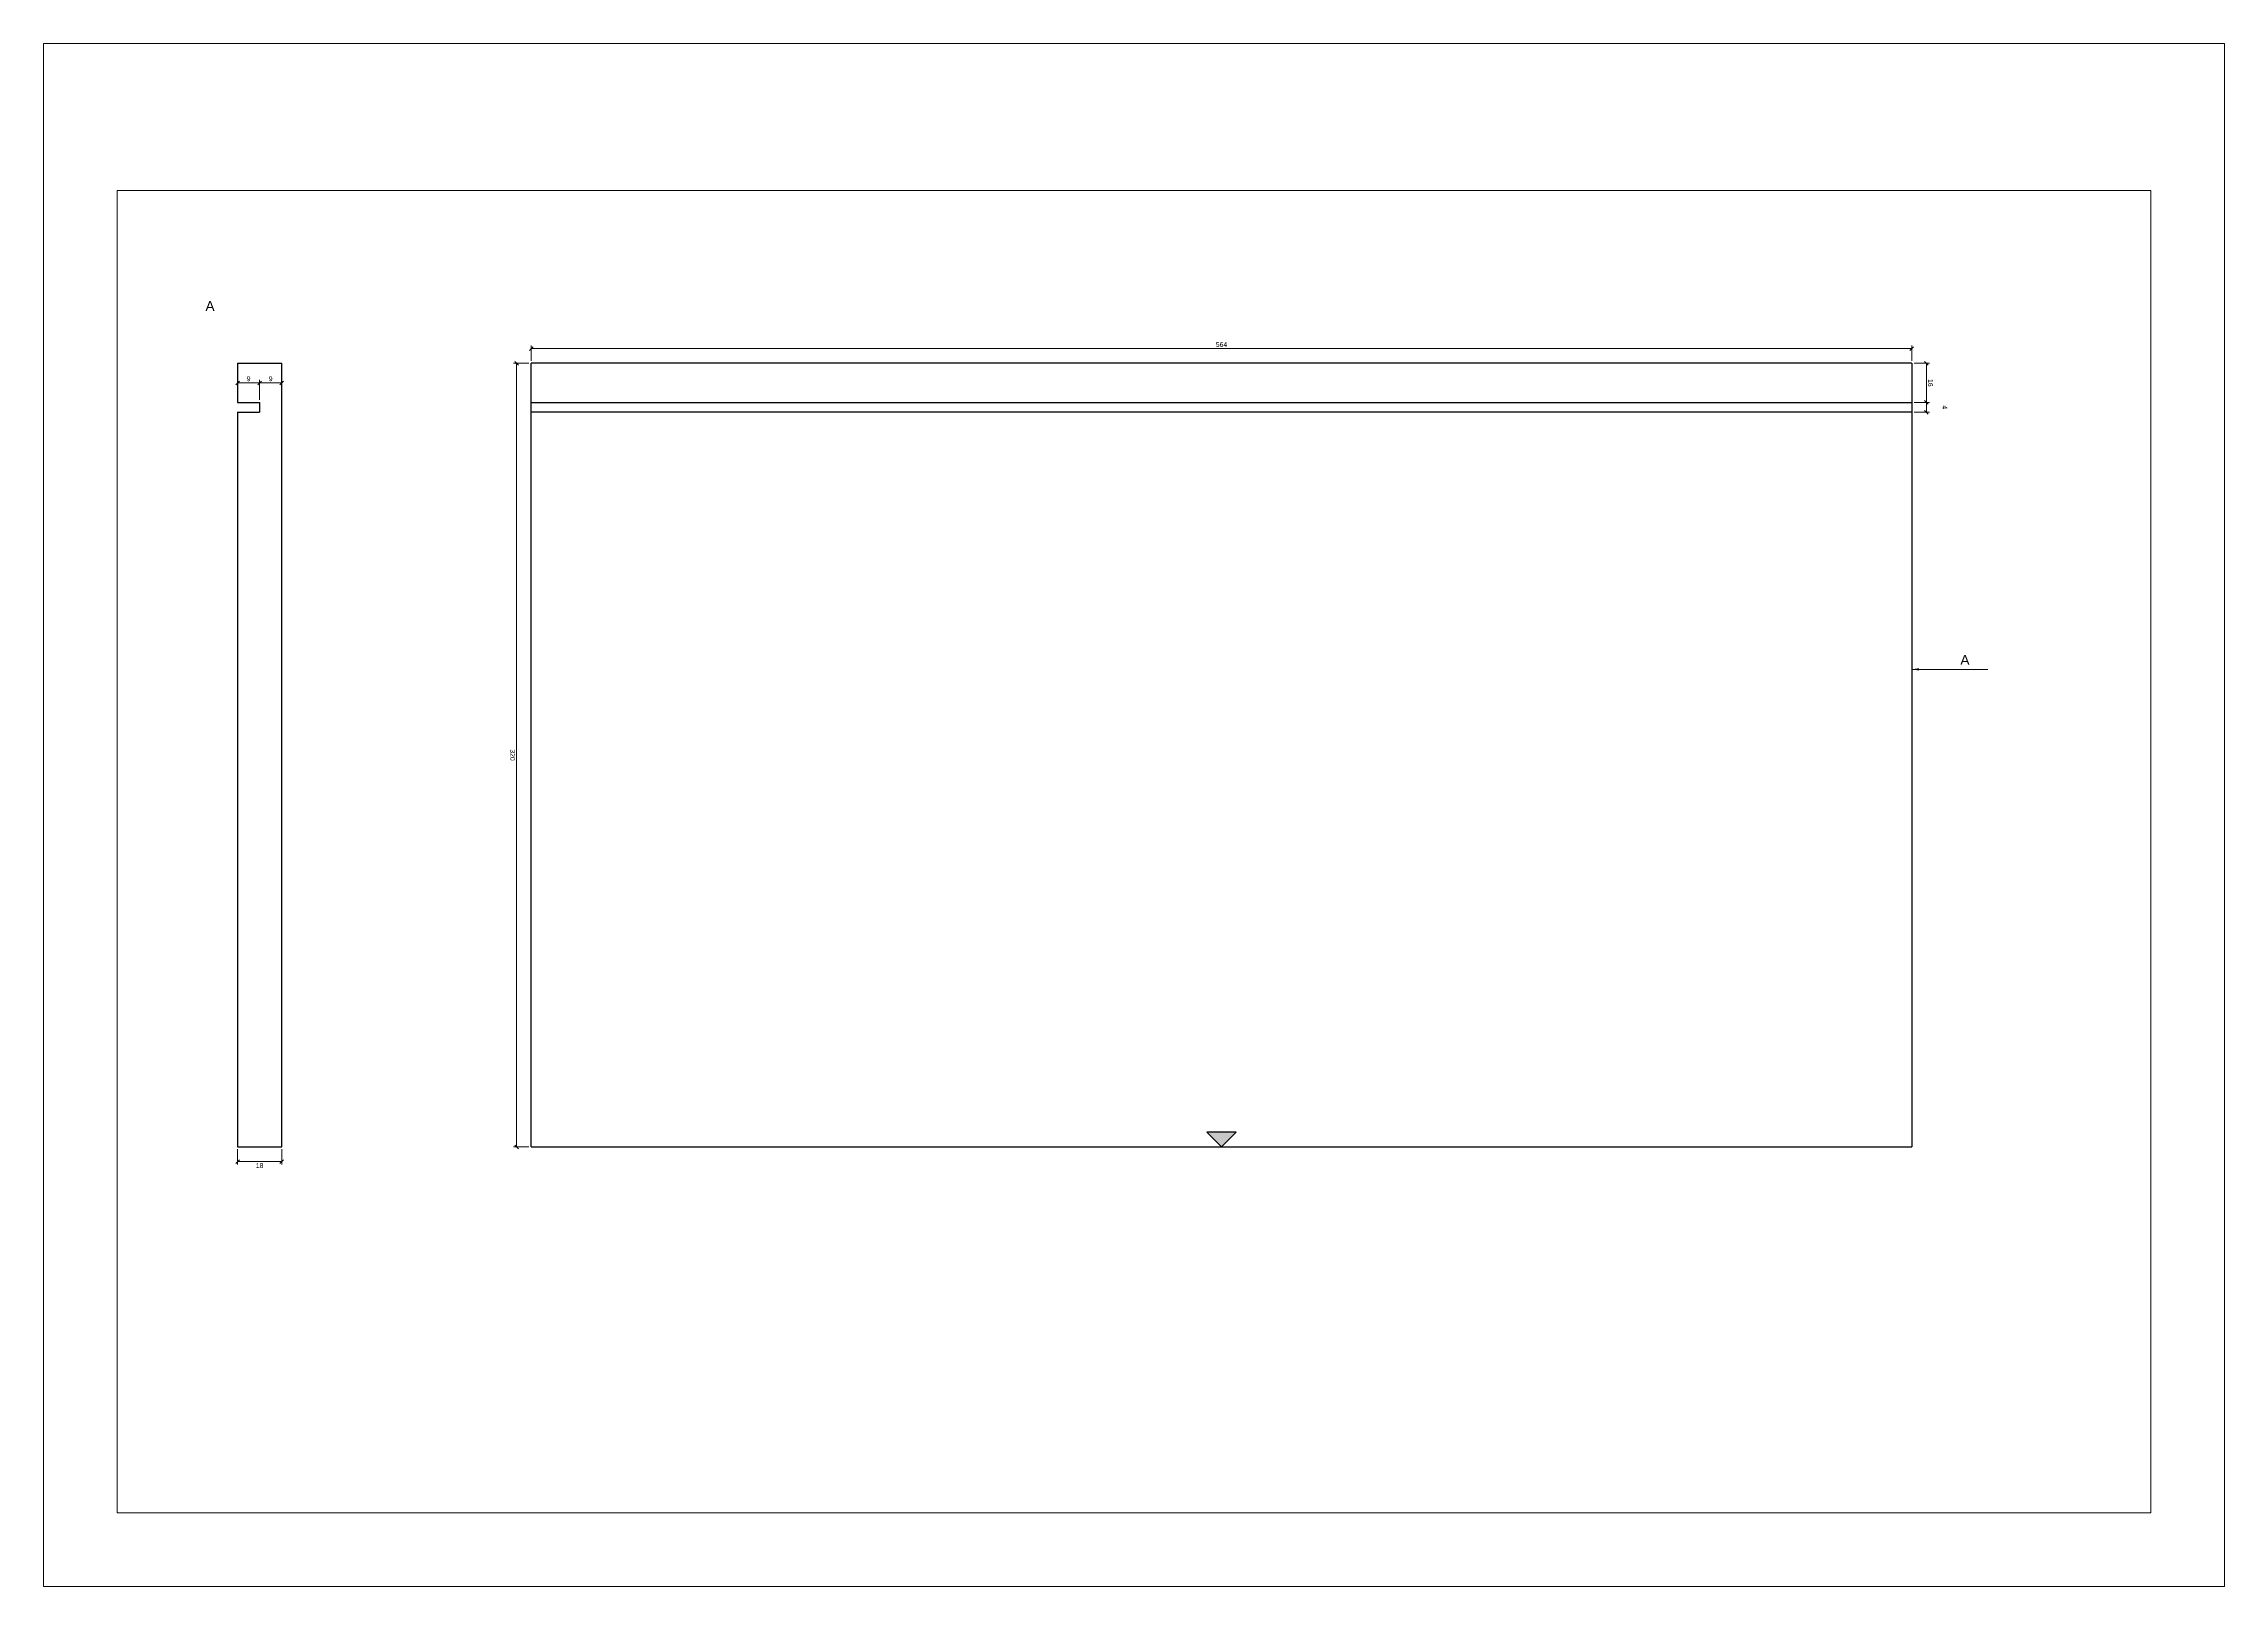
# Paper-space layout 'Cabinet base' of a CAD drawing. Header units: millimetres. Extents: x -2 to 889, y -2 to 628.
import ezdxf

# ---------------------------------------------------------------- set-up
doc = ezdxf.new("R2010")
doc.units = ezdxf.units.MM
doc.layers.get('0').update_dxf_attribs({"true_color": 0xc2c2ced6})
doc.layers.add('New project_New cabinet_Cabinet base_View from above', color=1, linetype='Continuous', true_color=0xc2ff0000)
doc.layers.add('New project_New cabinet_Cabinet base_View from right', color=1, linetype='Continuous', true_color=0xc2ff0000)
doc.layers.add('TitleBlock', color=7, linetype='Continuous')
doc.styles.add('Blum_Dimension', font='arial.ttf', dxfattribs={"height": 2})
doc.styles.add('Blum_ViewInfo', font='arial.ttf', dxfattribs={"height": 4})
doc.dimstyles.new('Blum_Default', dxfattribs={"dimtxt": 2, "dimasz": 1.5, "dimexe": 1.25, "dimexo": 1, "dimtad": 1, "dimtxsty": 'Blum_Dimension', "dimblk": 'OBLIQUE', "dimcen": 2, "dimadec": 0, "dimazin": 2, "dimtfac": 1, "dimtix": 1, "dimtmove": 0, "dimatfit": 3, "dimfxl": 1, "dimlwd": 5, "dimlwe": 5, "dimarcsym": 0})
doc.dimstyles.new('Blum_ViewInfo', dxfattribs={"dimtxt": 4, "dimasz": 3, "dimexe": 1.25, "dimexo": 1, "dimtad": 1, "dimtxsty": 'Blum_ViewInfo', "dimblk": 'OBLIQUE', "dimcen": 0.09, "dimadec": 0, "dimazin": 2, "dimtfac": 1, "dimtofl": 0, "dimtmove": 0, "dimatfit": 2, "dimfxl": 1, "dimlwd": 20, "dimlwe": 20, "dimarcsym": 0})

# ---------------------------------------------------------------- blocks, each defined once
blk = doc.blocks.new('TitleBlock_Cabinet base')
at = {"layer": 'TitleBlock', "lineweight": 0}
for points in [[(-0.79, -0.79, 0), (-0.79, 209.21, 0), (296.21, 209.21, 0), (296.21, -0.79, 0)], [(9.21, 9.21, 0), (9.21, 189.21, 0), (286.21, 189.21, 0), (286.21, 9.21, 0)]]:
    blk.add_polyline3d(points, close=True, dxfattribs=at)
blk = doc.blocks.new('_Oblique')
at = {"color": 0, "linetype": 'ByBlock', "lineweight": -2}
blk.add_line((-0.5, -0.5), (0.5, 0.5), dxfattribs=at)
blk = doc.blocks.new('*D25')
at = {"layer": 'Defpoints', "color": 0, "lineweight": 0}
for p in [(76.88, 177.1), (94.88, 177.1), (94.88, 171.1)]:
    blk.add_point(p, dxfattribs=at)
at = {"layer": 'New project_New cabinet_Cabinet base_View from right', "color": 0, "lineweight": 5}
for p, q in [((76.88, 176.1), (76.88, 169.85)), ((76.88, 171.1), (94.88, 171.1)), ((94.88, 176.1), (94.88, 169.85))]:
    blk.add_line(p, q, dxfattribs=at)
at = {"layer": 'New project_New cabinet_Cabinet base_View from right', "color": 0, "lineweight": 5, "xscale": 1.5, "yscale": 1.5, "zscale": 1.5, "rotation": 180}
blk.add_blockref('_Oblique', (76.88, 171.1), dxfattribs=at)
at = {"layer": 'New project_New cabinet_Cabinet base_View from right', "color": 0, "lineweight": 5, "xscale": 1.5, "yscale": 1.5, "zscale": 1.5}
blk.add_blockref('_Oblique', (94.88, 171.1), dxfattribs=at)
at = {"layer": 'New project_New cabinet_Cabinet base_View from right', "color": 0, "lineweight": 0, "insert": (85.88, 169.45), "char_height": 2, "attachment_point": 5, "style": 'Blum_Dimension'}
blk.add_mtext('18', dxfattribs=at)
blk = doc.blocks.new('*D28')
at = {"layer": 'Defpoints', "color": 0, "lineweight": 0}
for p in [(85.88, 489.1), (76.88, 481.1), (85.88, 481.1)]:
    blk.add_point(p, dxfattribs=at)
at = {"layer": 'New project_New cabinet_Cabinet base_View from right', "color": 0, "lineweight": 5}
for p, q in [((76.88, 482.1), (76.88, 490.35)), ((85.88, 482.1), (85.88, 490.35)), ((76.88, 489.1), (85.88, 489.1))]:
    blk.add_line(p, q, dxfattribs=at)
at = {"layer": 'New project_New cabinet_Cabinet base_View from right', "color": 0, "lineweight": 5, "xscale": 1.5, "yscale": 1.5, "zscale": 1.5, "rotation": 180}
blk.add_blockref('_Oblique', (76.88, 489.1), dxfattribs=at)
at = {"layer": 'New project_New cabinet_Cabinet base_View from right', "color": 0, "lineweight": 5, "xscale": 1.5, "yscale": 1.5, "zscale": 1.5}
blk.add_blockref('_Oblique', (85.88, 489.1), dxfattribs=at)
at = {"layer": 'New project_New cabinet_Cabinet base_View from right', "color": 0, "lineweight": 0, "insert": (81.38, 490.74), "char_height": 2, "attachment_point": 5, "style": 'Blum_Dimension'}
blk.add_mtext('9', dxfattribs=at)
blk = doc.blocks.new('*D31')
at = {"layer": 'Defpoints', "color": 0, "lineweight": 0}
for p in [(94.88, 489.1), (85.88, 481.1), (94.88, 481.1)]:
    blk.add_point(p, dxfattribs=at)
at = {"layer": 'New project_New cabinet_Cabinet base_View from right', "color": 0, "lineweight": 5}
for p, q in [((85.88, 482.1), (85.88, 490.35)), ((94.88, 482.1), (94.88, 490.35)), ((85.88, 489.1), (94.88, 489.1))]:
    blk.add_line(p, q, dxfattribs=at)
at = {"layer": 'New project_New cabinet_Cabinet base_View from right', "color": 0, "lineweight": 5, "xscale": 1.5, "yscale": 1.5, "zscale": 1.5, "rotation": 180}
blk.add_blockref('_Oblique', (85.88, 489.1), dxfattribs=at)
at = {"layer": 'New project_New cabinet_Cabinet base_View from right', "color": 0, "lineweight": 5, "xscale": 1.5, "yscale": 1.5, "zscale": 1.5}
blk.add_blockref('_Oblique', (94.88, 489.1), dxfattribs=at)
at = {"layer": 'New project_New cabinet_Cabinet base_View from right', "color": 0, "lineweight": 0, "insert": (90.38, 490.74), "char_height": 2, "attachment_point": 5, "style": 'Blum_Dimension'}
blk.add_mtext('9', dxfattribs=at)
blk = doc.blocks.new('Blum_Trinagle_Filled')
h = blk.add_hatch(color=256)
h.dxf.hatch_style = 1
h.paths.add_polyline_path([(2, 2), (-2, 2), (0, 0)])
blk.add_lwpolyline([(0, 0), (2, 2), (-2, 2)], close=True)
blk = doc.blocks.new('*D34')
at = {"layer": 'Defpoints', "color": 0, "lineweight": 0}
for p in [(760.88, 481.1), (760.88, 477.1), (766.88, 481.1)]:
    blk.add_point(p, dxfattribs=at)
at = {"layer": 'New project_New cabinet_Cabinet base_View from above', "color": 0, "lineweight": 5}
for p, q in [((761.88, 481.1), (768.13, 481.1)), ((761.88, 477.1), (768.13, 477.1)), ((766.88, 477.1), (766.88, 481.1))]:
    blk.add_line(p, q, dxfattribs=at)
at = {"layer": 'New project_New cabinet_Cabinet base_View from above', "color": 0, "lineweight": 5, "xscale": 1.5, "yscale": 1.5, "zscale": 1.5}
for p, rotation in [((766.88, 481.1), 90), ((766.88, 477.1), 270)]:
    blk.add_blockref('_Oblique', p, dxfattribs=dict(at, rotation=rotation))
at = {"layer": 'New project_New cabinet_Cabinet base_View from above', "color": 0, "lineweight": 0, "insert": (774.38, 479.1), "char_height": 2, "attachment_point": 5, "rotation": 270, "style": 'Blum_Dimension'}
blk.add_mtext('4', dxfattribs=at)
blk = doc.blocks.new('*D37')
at = {"layer": 'Defpoints', "color": 0, "lineweight": 0}
for p in [(760.88, 497.1), (766.88, 497.1), (760.88, 481.1)]:
    blk.add_point(p, dxfattribs=at)
at = {"layer": 'New project_New cabinet_Cabinet base_View from above', "color": 0, "lineweight": 5}
for p, q in [((761.88, 497.1), (768.13, 497.1)), ((766.88, 481.1), (766.88, 497.1)), ((761.88, 481.1), (768.13, 481.1))]:
    blk.add_line(p, q, dxfattribs=at)
at = {"layer": 'New project_New cabinet_Cabinet base_View from above', "color": 0, "lineweight": 5, "xscale": 1.5, "yscale": 1.5, "zscale": 1.5}
for p, rotation in [((766.88, 497.1), 90), ((766.88, 481.1), 270)]:
    blk.add_blockref('_Oblique', p, dxfattribs=dict(at, rotation=rotation))
at = {"layer": 'New project_New cabinet_Cabinet base_View from above', "color": 0, "lineweight": 0, "insert": (768.53, 489.1), "char_height": 2, "attachment_point": 5, "rotation": 270, "style": 'Blum_Dimension'}
blk.add_mtext('16', dxfattribs=at)
blk = doc.blocks.new('*D40')
at = {"layer": 'Defpoints', "color": 0, "lineweight": 0}
for p in [(760.88, 503.1), (196.88, 497.1), (760.88, 497.1)]:
    blk.add_point(p, dxfattribs=at)
at = {"layer": 'New project_New cabinet_Cabinet base_View from above', "color": 0, "lineweight": 5}
for p, q in [((196.88, 498.1), (196.88, 504.35)), ((196.88, 503.1), (760.88, 503.1)), ((760.88, 498.1), (760.88, 504.35))]:
    blk.add_line(p, q, dxfattribs=at)
at = {"layer": 'New project_New cabinet_Cabinet base_View from above', "color": 0, "lineweight": 5, "xscale": 1.5, "yscale": 1.5, "zscale": 1.5, "rotation": 180}
blk.add_blockref('_Oblique', (196.88, 503.1), dxfattribs=at)
at = {"layer": 'New project_New cabinet_Cabinet base_View from above', "color": 0, "lineweight": 5, "xscale": 1.5, "yscale": 1.5, "zscale": 1.5}
blk.add_blockref('_Oblique', (760.88, 503.1), dxfattribs=at)
at = {"layer": 'New project_New cabinet_Cabinet base_View from above', "color": 0, "lineweight": 0, "insert": (478.88, 504.74), "char_height": 2, "attachment_point": 5, "style": 'Blum_Dimension'}
blk.add_mtext('564', dxfattribs=at)
blk = doc.blocks.new('*D43')
at = {"layer": 'Defpoints', "color": 0, "lineweight": 0}
for p in [(190.88, 497.1), (196.88, 497.1), (196.88, 177.1)]:
    blk.add_point(p, dxfattribs=at)
at = {"layer": 'New project_New cabinet_Cabinet base_View from above', "color": 0, "lineweight": 5}
for p, q in [((195.88, 497.1), (189.63, 497.1)), ((190.88, 177.1), (190.88, 497.1)), ((195.88, 177.1), (189.63, 177.1))]:
    blk.add_line(p, q, dxfattribs=at)
at = {"layer": 'New project_New cabinet_Cabinet base_View from above', "color": 0, "lineweight": 5, "xscale": 1.5, "yscale": 1.5, "zscale": 1.5}
for p, rotation in [((190.88, 497.1), 90), ((190.88, 177.1), 270)]:
    blk.add_blockref('_Oblique', p, dxfattribs=dict(at, rotation=rotation))
at = {"layer": 'New project_New cabinet_Cabinet base_View from above', "color": 0, "lineweight": 0, "insert": (189.23, 337.1), "char_height": 2, "attachment_point": 5, "rotation": 270, "style": 'Blum_Dimension'}
blk.add_mtext('320', dxfattribs=at)

psp = doc.layouts.new('Cabinet base')

# ---------------------------------------------------------------- linework, layer by layer
at = {"linetype": 'Continuous', "lineweight": 30}
for p, q in [((76.88, 497.097), (76.88, 481.097)), ((76.88, 497.097), (94.88, 497.097)), ((94.88, 177.097), (94.88, 497.097)), ((196.88, 481.097), (196.88, 497.097)), ((760.88, 497.097), (196.88, 497.097)), ((760.88, 497.097), (760.88, 481.097)), ((76.88, 481.097), (85.88, 481.097)), ((76.88, 477.097), (85.88, 477.097)), ((76.88, 477.097), (76.88, 177.097)), ((85.88, 481.097), (85.88, 477.097)), ((196.88, 481.097), (760.88, 481.097)), ((196.88, 477.097), (196.88, 481.097)), ((760.88, 477.097), (196.88, 477.097)), ((196.88, 177.097), (196.88, 477.097)), ((760.88, 481.097), (760.88, 477.097)), ((760.88, 477.097), (760.88, 177.097)), ((76.88, 177.097), (94.88, 177.097)), ((196.88, 177.097), (760.88, 177.097))]:
    psp.add_line(p, q, dxfattribs=at)

# ---------------------------------------------------------------- block references
at = {"lineweight": 0, "xscale": 3, "yscale": 3, "zscale": 3}
psp.add_blockref('TitleBlock_Cabinet base', (0, 0), dxfattribs=at)
at = {"layer": 'New project_New cabinet_Cabinet base_View from above', "lineweight": 0, "xscale": 3, "yscale": 3, "zscale": 3}
psp.add_blockref('Blum_Trinagle_Filled', (478.88, 177.097), dxfattribs=at)

# ---------------------------------------------------------------- texts
at = {"lineweight": 0, "char_height": 4, "attachment_point": 7, "style": 'Blum_ViewInfo'}
for insert in [(63.755, 518.472), (780.755, 373.972)]:
    psp.add_mtext('A', dxfattribs=dict(at, insert=insert))

# ---------------------------------------------------------------- dimensions: what is measured, and where the dimension line sits
at = {"layer": 'New project_New cabinet_Cabinet base_View from above', "lineweight": 0}
dim = psp.add_linear_dim(base=(760.88, 503.097), p1=(196.88, 497.097), p2=(760.88, 497.097), dimstyle='Blum_Default', override={"dimscale": 0}, dxfattribs=at)
dim.commit()
dim.dimension.update_dxf_attribs({"geometry": '*D40', "text_midpoint": (478.88, 504.743)})
for base, p1, p2, override, picture, middle in [((190.88, 497.097), (196.88, 177.097), (196.88, 497.097), {"dimscale": 0, "dimtad": 4}, '*D43', (189.234, 337.097)), ((766.88, 497.097), (760.88, 481.097), (760.88, 497.097), {"dimscale": 0}, '*D37', (768.527, 489.097))]:
    dim = psp.add_linear_dim(base=base, p1=p1, p2=p2, angle=90, dimstyle='Blum_Default', override=override, dxfattribs=at)
    dim.commit()
    dim.dimension.update_dxf_attribs({"geometry": picture, "text_midpoint": middle})
dim = psp.add_linear_dim(base=(766.88, 481.097), p1=(760.88, 477.097), p2=(760.88, 481.097), angle=90, dimstyle='Blum_Default', override={"dimscale": 0, "dimtmove": 2}, dxfattribs=at)
dim.commit()
dim.dimension.update_dxf_attribs({"geometry": '*D34', "text_midpoint": (774.38, 479.097), "dimtype": 160})
at = {"layer": 'New project_New cabinet_Cabinet base_View from right', "lineweight": 0}
for base, p1, p2, override, picture, middle in [((85.88, 489.097), (76.88, 481.097), (85.88, 481.097), {"dimscale": 0}, '*D28', (81.38, 490.743)), ((94.88, 489.097), (85.88, 481.097), (94.88, 481.097), {"dimscale": 0}, '*D31', (90.38, 490.743)), ((94.88, 171.097), (76.88, 177.097), (94.88, 177.097), {"dimscale": 0, "dimtad": 4}, '*D25', (85.88, 169.45))]:
    dim = psp.add_linear_dim(base=base, p1=p1, p2=p2, dimstyle='Blum_Default', override=override, dxfattribs=at)
    dim.commit()
    dim.dimension.update_dxf_attribs({"geometry": picture, "text_midpoint": middle})

# ---------------------------------------------------------------- leaders
at = {"lineweight": 0}
psp.add_leader([(760.88, 372.097), (791.961, 372.097)], dimstyle='Blum_ViewInfo', override={"dimscale": 0}, dxfattribs=at)

doc.saveas('drawing.dxf')
